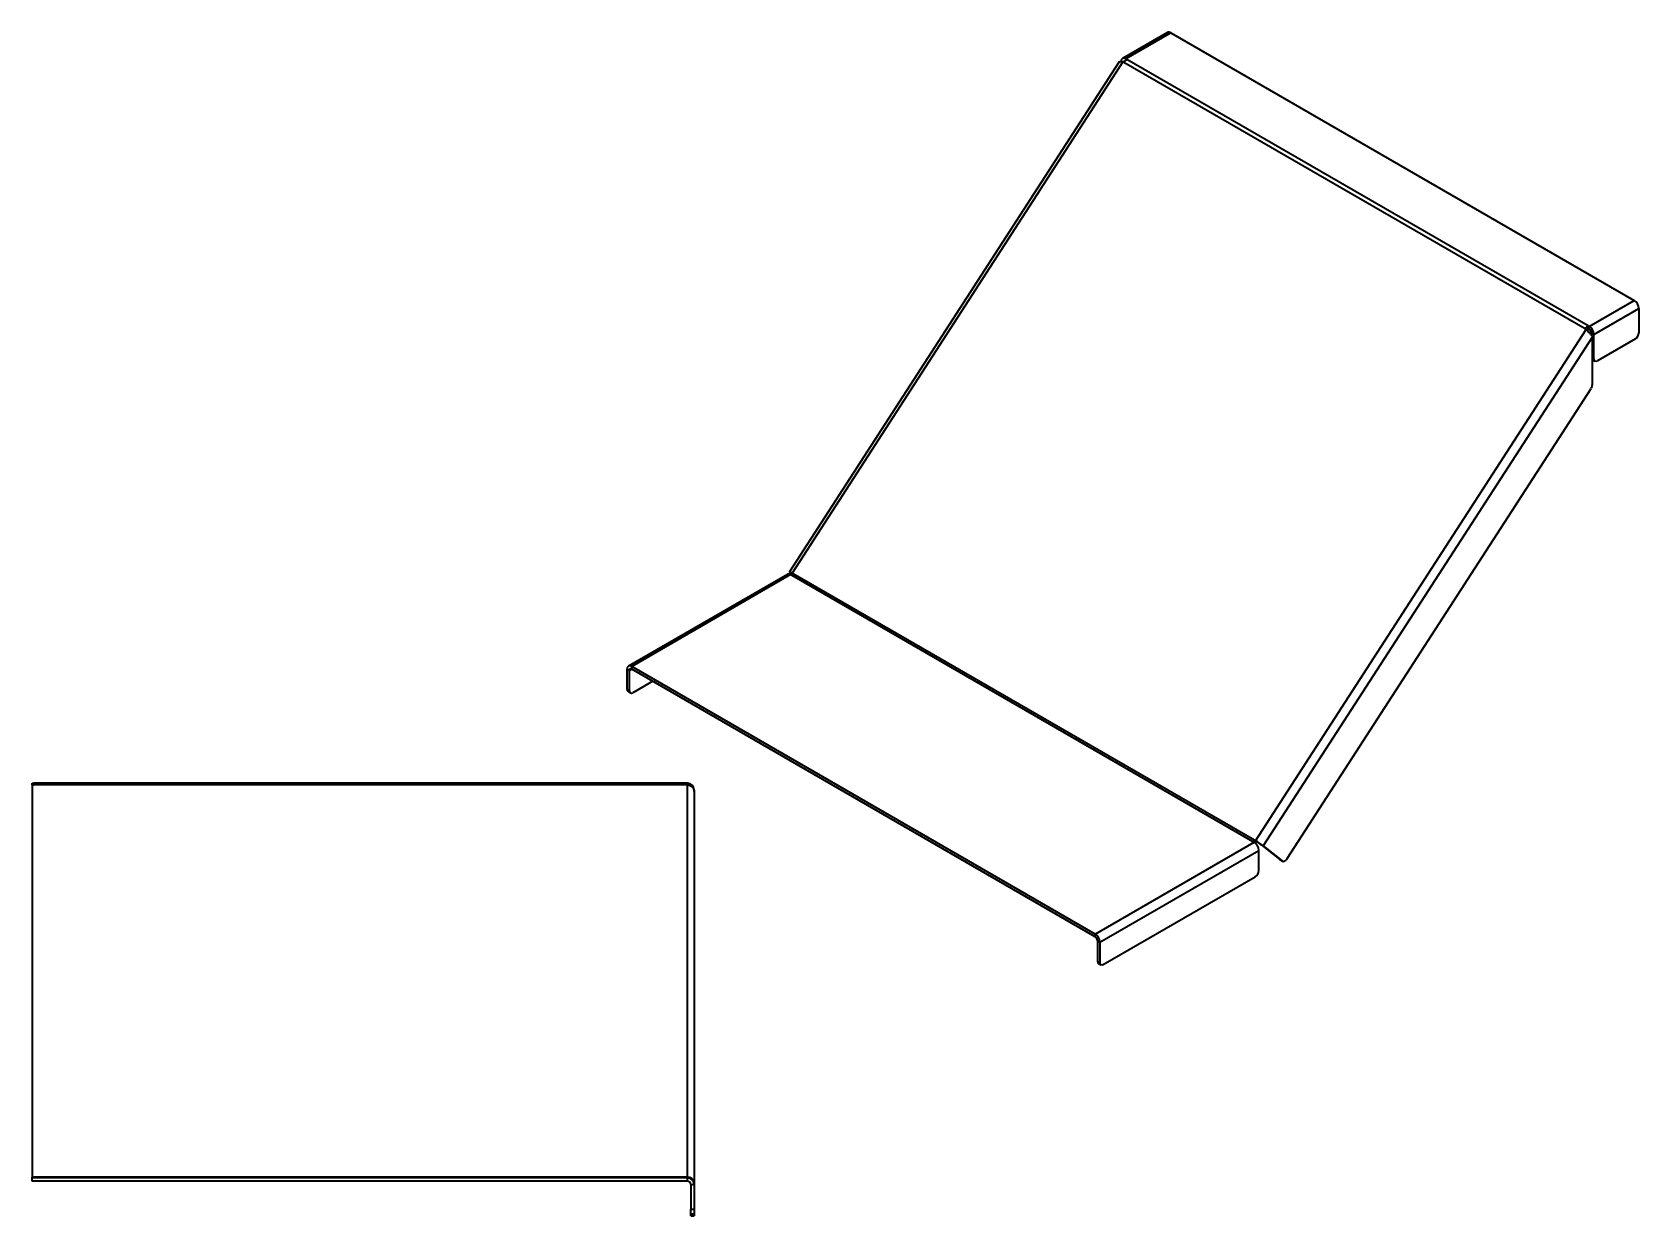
# Model space of a CAD drawing. Header units: millimetres. Extents: x -583 to 939, y -282 to 480.
# Drawn here: x -34 to 939, y -282 to 435 of the extents above; entities that cross this region are included whole.
import ezdxf

# ---------------------------------------------------------------- set-up
doc = ezdxf.new("R2010")
doc.units = ezdxf.units.MM

msp = doc.modelspace()

# ---------------------------------------------------------------- linework, layer by layer
at = {"color": 7, "linetype": 'Continuous', "lineweight": 35}
for p, q in [((653.42, 434.77), (626.17, 419.04)), ((655.42, 434.57), (628.17, 418.84)), ((655.42, 434.57), (936.14, 272.51)), ((628.17, 418.84), (628.88, 418.43)), ((628.17, 417.92), (628.17, 418.84)), ((624.26, 416.89), (424.55, 108.09)), ((626.35, 417.02), (426.09, 107.37)), ((626.35, 417.02), (627.06, 416.62)), ((906.36, 255.38), (627.06, 416.62)), ((908.18, 257.19), (628.88, 418.43)), ((908.89, 256.78), (936.14, 272.51)), ((911.72, 251.88), (938.97, 267.62)), ((938.97, 267.62), (938.97, 252.92)), ((706.81, -54.68), (907.07, 254.97)), ((907.07, 254.97), (906.36, 255.38)), ((907.98, 254.24), (907.07, 254.97)), ((908.18, 255.56), (908.18, 257.19)), ((908.89, 256.78), (908.18, 257.19)), ((908.89, 255.15), (908.18, 255.56)), ((908.89, 255.15), (908.89, 256.78)), ((910.81, 250.48), (711.46, -57.77)), ((910.3, 252.7), (911.72, 251.88)), ((910.3, 251.24), (910.3, 252.7)), ((910.81, 221.59), (910.81, 250.48)), ((911.72, 237.18), (911.72, 251.88)), ((936.85, 249.24), (913.84, 235.96)), ((910.81, 237.71), (911.72, 237.18)), ((910.93, 236.63), (912.34, 235.81)), ((725.89, -65.49), (910.05, 219.28)), ((426.49, 106.74), (425.08, 107.55)), ((426.42, 106.48), (425.08, 107.55)), ((426.09, 107.37), (426.8, 106.96)), ((426.73, 106.86), (426.09, 107.37)), ((423.18, 106.66), (326.9, 51.08)), ((425.18, 106.47), (328.9, 50.88)), ((425.18, 106.47), (425.89, 106.06)), ((425.89, 106.06), (705.2, -55.18)), ((426.49, 106.74), (426.58, 106.87)), ((426.58, 106.67), (426.49, 106.74)), ((706.1, -54.28), (426.8, 106.96)), ((327.49, 48.43), (326.07, 49.25)), ((326.07, 37), (326.07, 49.25)), ((327.49, 48.43), (328.9, 49.25)), ((328.9, 49.25), (328.9, 50.88)), ((609.62, -111.17), (328.9, 50.88)), ((609.62, -112.81), (328.9, 49.25)), ((327.49, 36.19), (327.49, 48.43)), ((341.63, 41.9), (329.61, 34.96)), ((326.07, 37), (327.49, 36.19)), ((326.69, 35.63), (328.11, 34.81)), ((-34.26, -20.71), (-34.26, -19.78)), ((-34.26, -19.78), (-33.26, -19.78)), ((-34.26, -20.71), (-34.26, -258.36)), ((-34.26, -20.71), (-33.26, -20.71)), ((361.74, -19.78), (-33.26, -19.78)), ((-33.26, -20.71), (-33.26, -19.78)), ((361.74, -20.71), (-33.26, -20.71)), ((361.74, -19.78), (361.74, -20.71)), ((362.74, -19.78), (361.74, -19.78)), ((362.74, -20.71), (361.74, -20.71)), ((362.74, -20.71), (362.74, -19.78)), ((362.74, -258.36), (362.74, -20.71)), ((366.51, -23.78), (366.74, -23.78)), ((366.74, -24.86), (366.74, -23.78)), ((366.74, -24.86), (366.74, -261.42)), ((609.62, -111.17), (705.9, -55.59)), ((705.9, -55.59), (705.2, -55.18)), ((706.81, -54.68), (706.1, -54.28)), ((706.1, -54.28), (707.01, -55)), ((707.72, -55.41), (706.81, -54.68)), ((707.72, -55.41), (707.01, -55)), ((710.04, -56.95), (711.46, -57.77)), ((710.04, -56.95), (721.48, -66.09)), ((711.46, -57.77), (722.9, -66.91)), ((612.45, -116.07), (708.73, -60.49)), ((708.73, -72.74), (708.73, -60.49)), ((721.48, -66.09), (722.9, -66.91)), ((721.61, -66.18), (721.48, -66.09)), ((721.61, -66.18), (723.02, -66.99)), ((614.57, -129.55), (706.61, -76.41)), ((609.62, -112.81), (609.62, -111.17)), ((611.04, -115.26), (612.45, -116.07)), ((611.04, -115.26), (611.04, -127.5)), ((612.45, -116.07), (612.45, -128.32)), ((611.04, -127.5), (612.45, -128.32)), ((611.66, -128.88), (613.07, -129.69)), ((-34.26, -258.36), (-33.26, -258.36)), ((-34.26, -258.82), (-34.26, -258.36)), ((-34.26, -260.82), (-34.26, -258.82)), ((362.74, -258.82), (-34.26, -258.82)), ((362.74, -260.82), (-34.26, -260.82)), ((361.74, -258.36), (-33.26, -258.36)), ((-33.26, -258.36), (-33.26, -258.82)), ((361.74, -258.82), (361.74, -258.36)), ((362.74, -258.36), (361.74, -258.36)), ((362.74, -258.82), (362.74, -258.36)), ((362.74, -260.82), (362.74, -258.82)), ((366.48, -261.42), (366.74, -261.42)), ((366.74, -261.42), (366.74, -262.82)), ((364.74, -262.82), (366.74, -262.82)), ((364.74, -262.82), (364.74, -277.82)), ((366.74, -262.82), (366.74, -277.82)), ((364.74, -280.82), (364.74, -277.82)), ((364.74, -277.82), (366.74, -277.82)), ((366.74, -280.82), (364.74, -280.82)), ((364.74, -281.77), (364.74, -280.82)), ((364.74, -281.77), (366.74, -281.77)), ((366.74, -277.82), (366.74, -280.82)), ((366.74, -280.82), (366.74, -281.77))]:
    msp.add_line(p, q, dxfattribs=at)
at = {"color": 7, "linetype": 'Continuous', "lineweight": 35, "flags": 128}
for points in [[(910.93, 236.63), (910.93, 236.63), (910.81, 236.71)], [(426.09, 107.37), (425.57, 107.66), (425.15, 107.89), (424.83, 108.03), (424.62, 108.1), (424.55, 108.08), (424.6, 107.98), (424.78, 107.8), (425.08, 107.55)], [(426.7, 106.82), (426.53, 106.9), (426.37, 106.98), (426.27, 107.01), (426.23, 107), (426.25, 106.95), (426.34, 106.86), (426.49, 106.74)], [(722.9, -66.91), (723.19, -67.07), (723.54, -67.13), (723.93, -67.09), (724.34, -66.94), (724.75, -66.7), (725.16, -66.36), (725.54, -65.95), (725.89, -65.49)]]:
    msp.add_lwpolyline(points, dxfattribs=at)
at = {"color": 7, "linetype": 'Continuous', "lineweight": 35}
for centre, radius, start, end in [((654.25, 432.94), 2.01, 54.38242, 114.30712), ((627.06, 417.48), 1.75, 50.79671, 189.21404), ((627.55, 416.63), 0.768, 83.31956, 169.71958), ((631.82, 413.66), 5.6, 121.67877, 148.18281), ((932.83, 267.34), 6.15, 2.60548, 57.39452), ((911.12, 252.42), 5.6, 121.67877, 148.18281), ((909.63, 253.21), 2.76, 121.58742, 145.93496), ((905.58, 251.6), 6.15, 2.60548, 57.39452), ((907.23, 252.56), 3.07, 2.60548, 57.39452), ((934.37, 253.13), 4.61, 302.60548, 357.39452), ((913.01, 236.97), 1.31, 170.78596, 309.20329), ((906.37, 221.77), 4.44, 325.94914, 357.78639), ((424.01, 104.83), 2.01, 54.38242, 114.30712), ((424.42, 108.44), 2.8, 301.67877, 328.18281), ((327.8, 49.53), 1.75, 50.79671, 189.21404), ((328.35, 48.57), 0.873, 50.79671, 189.21404), ((327.54, 36.84), 1.48, 173.70115, 234.98667), ((328.78, 35.98), 1.31, 170.78596, 309.20329), ((362.74, -23.78), 4, 360, 90), ((703.72, -52.8), 2.8, 301.67877, 328.18281), ((702.59, -60.77), 6.15, 2.60548, 57.39452), ((701.54, -51.48), 6.51, 317.46059, 327.22538), ((684.6, -93.18), 44.45, 52.8185, 60.01303), ((696.61, -74.66), 22.22, 52.8185, 60.01303), ((704.13, -72.53), 4.61, 302.60548, 357.39452), ((606.31, -116.35), 6.15, 2.60548, 57.39452), ((607.97, -115.4), 3.07, 2.60548, 57.39452), ((612.51, -127.67), 1.48, 173.70115, 234.98667), ((613.74, -128.53), 1.31, 170.78596, 309.20329), ((363.15, -261.96), 3.63, 8.55169, 96.54087), ((362.74, -262.82), 4, 0, 90), ((362.74, -262.82), 2, 360, 90)]:
    msp.add_arc(centre, radius, start, end, dxfattribs=at)
for points, knots in [([(624.29, 416.87), (624.3, 416.91), (624.35, 417.11), (624.84, 417.2), (625.58, 417.18), (626.16, 417.06), (626.35, 417.02)], [0, 0, 0, 0, 0.084768, 0.450977, 0.817186, 1, 1, 1, 1]), ([(907.07, 254.97), (907.22, 254.8), (907.38, 254.63), (907.71, 254.26), (907.89, 254.07), (908.24, 253.69), (908.43, 253.49), (908.79, 253.09), (908.97, 252.89), (909.33, 252.48), (909.5, 252.29), (909.82, 251.89), (909.98, 251.7), (910.27, 251.32), (910.4, 251.14), (910.63, 250.8), (910.73, 250.63), (910.81, 250.48)], [0, 0, 0, 0, 0.125, 0.125, 0.25, 0.25, 0.375, 0.375, 0.5, 0.5, 0.625, 0.625, 0.75, 0.75, 0.875, 0.875, 1, 1, 1, 1]), ([(907.98, 254.24), (908.12, 253.97), (908.28, 253.68), (908.45, 253.36), (908.46, 253.34)], [0, 0, 0, 0, 0.935948, 1, 1, 1, 1]), ([(362.74, -20.71), (363, -20.76), (363.26, -20.82), (363.77, -20.99), (364.02, -21.09), (364.51, -21.34), (364.74, -21.48), (365.17, -21.79), (365.38, -21.96), (365.75, -22.34), (365.91, -22.53), (366.21, -22.96), (366.33, -23.18), (366.53, -23.64), (366.61, -23.88), (366.71, -24.36), (366.74, -24.61), (366.74, -24.86)], [0, 0, 0, 0, 0.125, 0.125, 0.25, 0.25, 0.375, 0.375, 0.5, 0.5, 0.625, 0.625, 0.75, 0.75, 0.875, 0.875, 1, 1, 1, 1])]:
    msp.add_open_spline(points, degree=3, knots=knots, dxfattribs=at)

doc.saveas('drawing.dxf')
